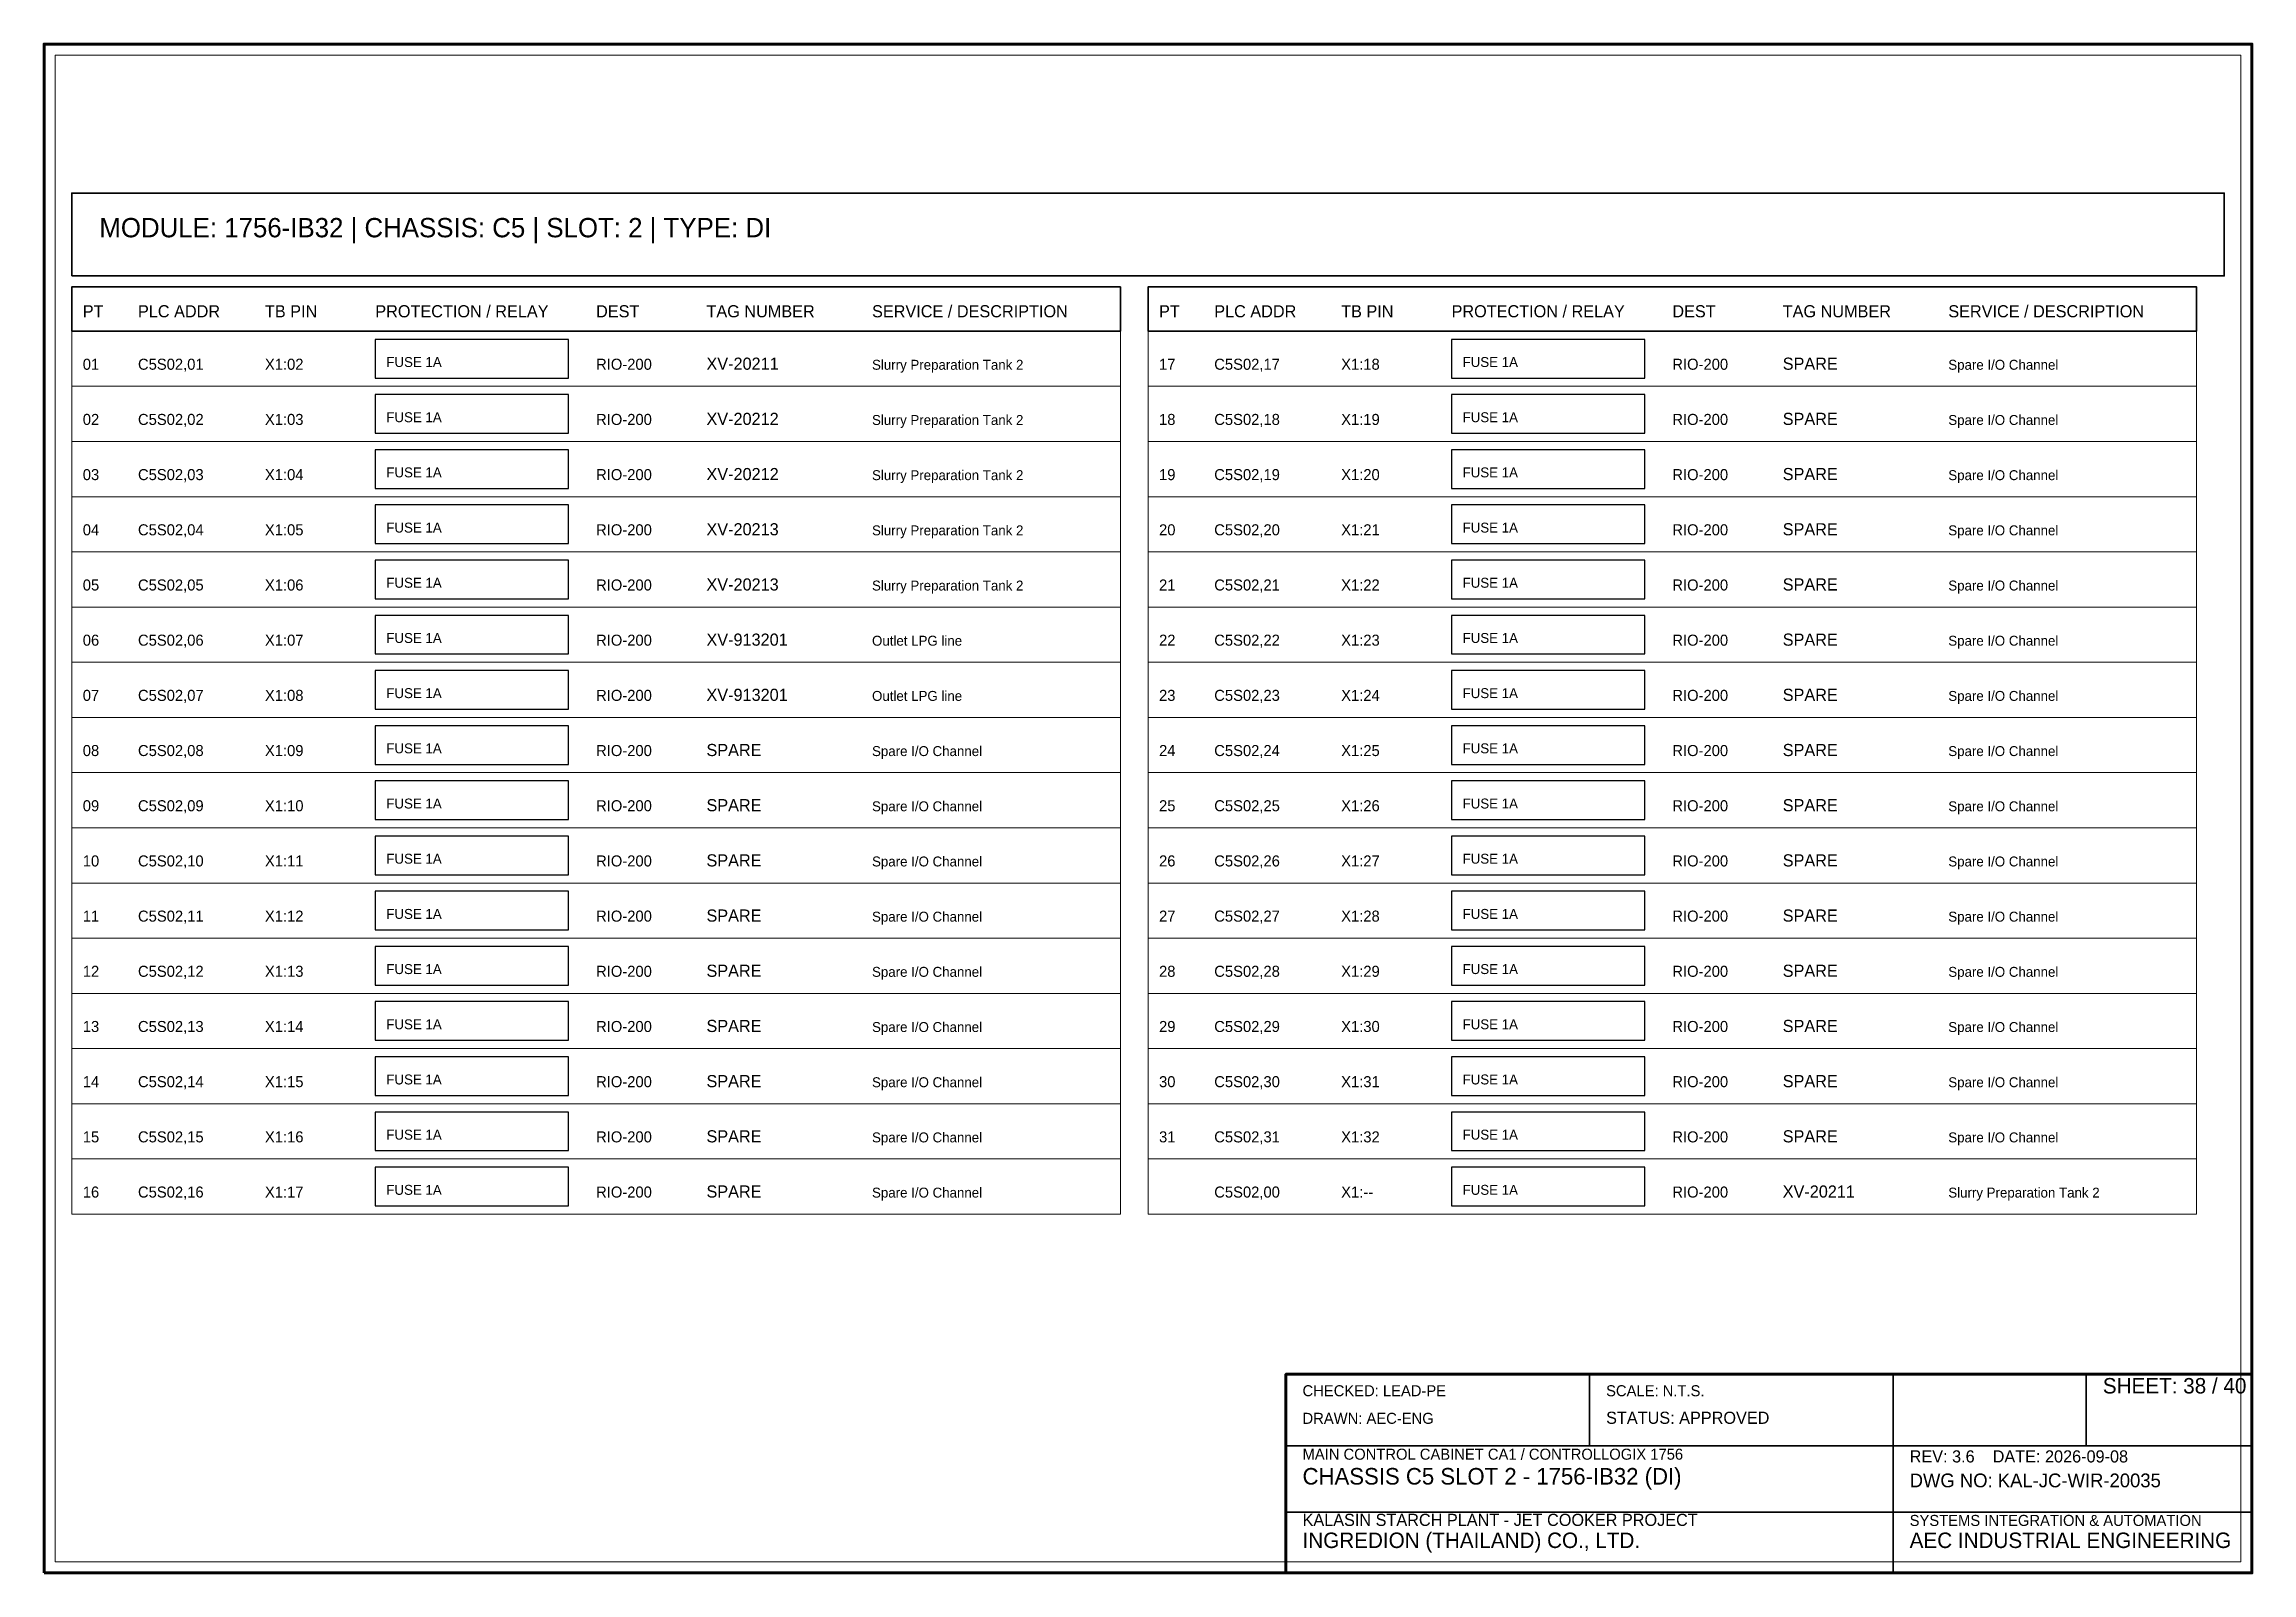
# Model space of a CAD drawing. Header units: millimetres. Extents: x 0 to 2200, y -2240 to 277.
# Drawn here: x 900 to 1300, y -2240 to -1963 of the extents above; entities that cross this region are included whole.
import ezdxf

# ---------------------------------------------------------------- set-up
doc = ezdxf.new("R2010")
doc.units = ezdxf.units.MM
for name, color, linetype, lineweight in [('0_BORDER', 7, 'Continuous', 70), ('0_TITLE_BLOCK', 4, 'Continuous', 35), ('IE-CABLE', 6, 'Continuous', 25), ('IE-EQUIP', 2, 'Continuous', 35), ('IE-WIRE', 1, 'Continuous', 25), ('NOTATIONS', 8, 'Continuous', 18), ('TER', 3, 'Continuous', 35), ('TEXTS', 7, 'Continuous', 25)]:
    doc.layers.add(name, color=color, linetype=linetype, lineweight=lineweight)

msp = doc.modelspace()

# ---------------------------------------------------------------- texts
at = {"layer": '0_TITLE_BLOCK'}
for s, height, p in [('MODULE: 1756-IB32 | CHASSIS: C5 | SLOT: 2 | TYPE: DI', 3.5, (910, -1998)), ('PT', 2.2, (907, -2012.5)), ('PLC ADDR', 2.2, (917, -2012.5)), ('TB PIN', 2.2, (940, -2012.5)), ('PROTECTION / RELAY', 2.2, (960, -2012.5)), ('DEST', 2.2, (1000, -2012.5)), ('TAG NUMBER', 2.2, (1020, -2012.5)), ('SERVICE / DESCRIPTION', 2.2, (1050, -2012.5)), ('PT', 2.2, (1102, -2012.5)), ('PLC ADDR', 2.2, (1112, -2012.5)), ('TB PIN', 2.2, (1135, -2012.5)), ('PROTECTION / RELAY', 2.2, (1155, -2012.5)), ('DEST', 2.2, (1195, -2012.5)), ('TAG NUMBER', 2.2, (1215, -2012.5)), ('SERVICE / DESCRIPTION', 2.2, (1245, -2012.5)), ('SHEET: 38 / 40', 2.8, (1273, -2207.5)), ('STATUS: APPROVED', 2.2, (1183, -2213)), ('CHASSIS C5 SLOT 2 - 1756-IB32 (DI)', 3, (1128, -2224)), ('INGREDION (THAILAND) CO., LTD.', 2.8, (1128, -2235.5)), ('AEC INDUSTRIAL ENGINEERING', 2.8, (1238, -2235.5))]:
    msp.add_text(s, height=height, dxfattribs=at).set_placement(p)
at = {"layer": 'IE-CABLE'}
for p in [(1000, -2022), (1195, -2022), (1000, -2032), (1195, -2032), (1000, -2042), (1195, -2042), (1000, -2052), (1195, -2052), (1000, -2062), (1195, -2062), (1000, -2072), (1195, -2072), (1000, -2082), (1195, -2082), (1000, -2092), (1195, -2092), (1000, -2102), (1195, -2102), (1000, -2112), (1195, -2112), (1000, -2122), (1195, -2122), (1000, -2132), (1195, -2132), (1000, -2142), (1195, -2142), (1000, -2152), (1195, -2152), (1000, -2162), (1195, -2162), (1000, -2172), (1195, -2172)]:
    msp.add_text('RIO-200', height=2, dxfattribs=at).set_placement(p)
at = {"layer": 'IE-WIRE'}
for p in [(962, -2021.5), (1157, -2021.5), (962, -2031.5), (1157, -2031.5), (962, -2041.5), (1157, -2041.5), (962, -2051.5), (1157, -2051.5), (962, -2061.5), (1157, -2061.5), (962, -2071.5), (1157, -2071.5), (962, -2081.5), (1157, -2081.5), (962, -2091.5), (1157, -2091.5), (962, -2101.5), (1157, -2101.5), (962, -2111.5), (1157, -2111.5), (962, -2121.5), (1157, -2121.5), (962, -2131.5), (1157, -2131.5), (962, -2141.5), (1157, -2141.5), (962, -2151.5), (1157, -2151.5), (962, -2161.5), (1157, -2161.5), (962, -2171.5), (1157, -2171.5)]:
    msp.add_text('FUSE 1A', height=1.8, dxfattribs=at).set_placement(p)
at = {"layer": 'TER'}
for s, p in [('X1:02', (940, -2022)), ('X1:18', (1135, -2022)), ('X1:03', (940, -2032)), ('X1:19', (1135, -2032)), ('X1:04', (940, -2042)), ('X1:20', (1135, -2042)), ('X1:05', (940, -2052)), ('X1:21', (1135, -2052)), ('X1:06', (940, -2062)), ('X1:22', (1135, -2062)), ('X1:07', (940, -2072)), ('X1:23', (1135, -2072)), ('X1:08', (940, -2082)), ('X1:24', (1135, -2082)), ('X1:09', (940, -2092)), ('X1:25', (1135, -2092)), ('X1:10', (940, -2102)), ('X1:26', (1135, -2102)), ('X1:11', (940, -2112)), ('X1:27', (1135, -2112)), ('X1:12', (940, -2122)), ('X1:28', (1135, -2122)), ('X1:13', (940, -2132)), ('X1:29', (1135, -2132)), ('X1:14', (940, -2142)), ('X1:30', (1135, -2142)), ('X1:15', (940, -2152)), ('X1:31', (1135, -2152)), ('X1:16', (940, -2162)), ('X1:32', (1135, -2162)), ('X1:17', (940, -2172)), ('X1:--', (1135, -2172))]:
    msp.add_text(s, height=2, dxfattribs=at).set_placement(p)
at = {"layer": 'TEXTS'}
for s, height, p in [('01', 2, (907, -2022)), ('C5S02,01', 2, (917, -2022)), ('XV-20211', 2.2, (1020, -2022)), ('17', 2, (1102, -2022)), ('C5S02,17', 2, (1112, -2022)), ('SPARE', 2.2, (1215, -2022)), ('Slurry Preparation Tank 2', 1.8, (1050, -2022)), ('Spare I/O Channel', 1.8, (1245, -2022)), ('02', 2, (907, -2032)), ('C5S02,02', 2, (917, -2032)), ('XV-20212', 2.2, (1020, -2032)), ('Slurry Preparation Tank 2', 1.8, (1050, -2032)), ('18', 2, (1102, -2032)), ('C5S02,18', 2, (1112, -2032)), ('SPARE', 2.2, (1215, -2032)), ('Spare I/O Channel', 1.8, (1245, -2032)), ('03', 2, (907, -2042)), ('C5S02,03', 2, (917, -2042)), ('XV-20212', 2.2, (1020, -2042)), ('19', 2, (1102, -2042)), ('C5S02,19', 2, (1112, -2042)), ('SPARE', 2.2, (1215, -2042)), ('Slurry Preparation Tank 2', 1.8, (1050, -2042)), ('Spare I/O Channel', 1.8, (1245, -2042)), ('04', 2, (907, -2052)), ('C5S02,04', 2, (917, -2052)), ('XV-20213', 2.2, (1020, -2052)), ('Slurry Preparation Tank 2', 1.8, (1050, -2052)), ('20', 2, (1102, -2052)), ('C5S02,20', 2, (1112, -2052)), ('SPARE', 2.2, (1215, -2052)), ('Spare I/O Channel', 1.8, (1245, -2052)), ('05', 2, (907, -2062)), ('C5S02,05', 2, (917, -2062)), ('XV-20213', 2.2, (1020, -2062)), ('21', 2, (1102, -2062)), ('C5S02,21', 2, (1112, -2062)), ('SPARE', 2.2, (1215, -2062)), ('Slurry Preparation Tank 2', 1.8, (1050, -2062)), ('Spare I/O Channel', 1.8, (1245, -2062)), ('06', 2, (907, -2072)), ('C5S02,06', 2, (917, -2072)), ('XV-913201', 2.2, (1020, -2072)), ('Outlet LPG line', 1.8, (1050, -2072)), ('22', 2, (1102, -2072)), ('C5S02,22', 2, (1112, -2072)), ('SPARE', 2.2, (1215, -2072)), ('Spare I/O Channel', 1.8, (1245, -2072)), ('07', 2, (907, -2082)), ('C5S02,07', 2, (917, -2082)), ('XV-913201', 2.2, (1020, -2082)), ('23', 2, (1102, -2082)), ('C5S02,23', 2, (1112, -2082)), ('SPARE', 2.2, (1215, -2082)), ('Outlet LPG line', 1.8, (1050, -2082)), ('Spare I/O Channel', 1.8, (1245, -2082)), ('08', 2, (907, -2092)), ('C5S02,08', 2, (917, -2092)), ('SPARE', 2.2, (1020, -2092)), ('Spare I/O Channel', 1.8, (1050, -2092)), ('24', 2, (1102, -2092)), ('C5S02,24', 2, (1112, -2092)), ('SPARE', 2.2, (1215, -2092)), ('Spare I/O Channel', 1.8, (1245, -2092)), ('09', 2, (907, -2102)), ('C5S02,09', 2, (917, -2102)), ('SPARE', 2.2, (1020, -2102)), ('25', 2, (1102, -2102)), ('C5S02,25', 2, (1112, -2102)), ('SPARE', 2.2, (1215, -2102)), ('Spare I/O Channel', 1.8, (1050, -2102)), ('Spare I/O Channel', 1.8, (1245, -2102)), ('10', 2, (907, -2112)), ('C5S02,10', 2, (917, -2112)), ('SPARE', 2.2, (1020, -2112)), ('Spare I/O Channel', 1.8, (1050, -2112)), ('26', 2, (1102, -2112)), ('C5S02,26', 2, (1112, -2112)), ('SPARE', 2.2, (1215, -2112)), ('Spare I/O Channel', 1.8, (1245, -2112)), ('11', 2, (907, -2122)), ('C5S02,11', 2, (917, -2122)), ('SPARE', 2.2, (1020, -2122)), ('27', 2, (1102, -2122)), ('C5S02,27', 2, (1112, -2122)), ('SPARE', 2.2, (1215, -2122)), ('Spare I/O Channel', 1.8, (1050, -2122)), ('Spare I/O Channel', 1.8, (1245, -2122)), ('12', 2, (907, -2132)), ('C5S02,12', 2, (917, -2132)), ('SPARE', 2.2, (1020, -2132)), ('Spare I/O Channel', 1.8, (1050, -2132)), ('28', 2, (1102, -2132)), ('C5S02,28', 2, (1112, -2132)), ('SPARE', 2.2, (1215, -2132)), ('Spare I/O Channel', 1.8, (1245, -2132)), ('13', 2, (907, -2142)), ('C5S02,13', 2, (917, -2142)), ('SPARE', 2.2, (1020, -2142)), ('29', 2, (1102, -2142)), ('C5S02,29', 2, (1112, -2142)), ('SPARE', 2.2, (1215, -2142)), ('Spare I/O Channel', 1.8, (1050, -2142)), ('Spare I/O Channel', 1.8, (1245, -2142)), ('14', 2, (907, -2152)), ('C5S02,14', 2, (917, -2152)), ('SPARE', 2.2, (1020, -2152)), ('Spare I/O Channel', 1.8, (1050, -2152)), ('30', 2, (1102, -2152)), ('C5S02,30', 2, (1112, -2152)), ('SPARE', 2.2, (1215, -2152)), ('Spare I/O Channel', 1.8, (1245, -2152)), ('15', 2, (907, -2162)), ('C5S02,15', 2, (917, -2162)), ('SPARE', 2.2, (1020, -2162)), ('31', 2, (1102, -2162)), ('C5S02,31', 2, (1112, -2162)), ('SPARE', 2.2, (1215, -2162)), ('Spare I/O Channel', 1.8, (1050, -2162)), ('Spare I/O Channel', 1.8, (1245, -2162)), ('16', 2, (907, -2172)), ('C5S02,16', 2, (917, -2172)), ('SPARE', 2.2, (1020, -2172)), ('Spare I/O Channel', 1.8, (1050, -2172)), ('C5S02,00', 2, (1112, -2172)), ('XV-20211', 2.2, (1215, -2172)), ('Slurry Preparation Tank 2', 1.8, (1245, -2172)), ('CHECKED: LEAD-PE', 2, (1128, -2208)), ('SCALE: N.T.S.', 2, (1183, -2208)), ('DRAWN: AEC-ENG', 2, (1128, -2213)), ('MAIN CONTROL CABINET CA1 / CONTROLLOGIX 1756', 2, (1128, -2219.5)), ('REV: 3.6    DATE: 2026-09-08', 2.2, (1238, -2220)), ('DWG NO: KAL-JC-WIR-20035', 2.5, (1238, -2224.5)), ('KALASIN STARCH PLANT - JET COOKER PROJECT', 2.2, (1128, -2231.5)), ('SYSTEMS INTEGRATION & AUTOMATION', 2, (1238, -2231.5))]:
    msp.add_text(s, height=height, dxfattribs=at).set_placement(p)

# ---------------------------------------------------------------- linework, layer by layer
at = {"layer": '0_BORDER'}
for points in [[(900, -2240), (1300, -2240), (1300, -1963), (900, -1963)], [(1125, -2240), (1300, -2240), (1300, -2204), (1125, -2204)]]:
    msp.add_lwpolyline(points, close=True, dxfattribs=at)
at = {"layer": '0_TITLE_BLOCK'}
for p, q in [((1180, -2217), (1180, -2204)), ((1235, -2217), (1235, -2204)), ((1270, -2217), (1270, -2204)), ((1125, -2217), (1300, -2217)), ((1235, -2240), (1235, -2217)), ((1125, -2229), (1300, -2229))]:
    msp.add_line(p, q, dxfattribs=at)
for points in [[(905, -2015), (1095, -2015), (1095, -2007), (905, -2007)], [(1100, -2015), (1290, -2015), (1290, -2007), (1100, -2007)]]:
    msp.add_lwpolyline(points, close=True, dxfattribs=at)
at = {"layer": 'IE-EQUIP'}
msp.add_lwpolyline([(905, -2005), (1295, -2005), (1295, -1990), (905, -1990)], close=True, dxfattribs=at)
at = {"layer": 'IE-WIRE'}
for points in [[(960, -2023.5), (995, -2023.5), (995, -2016.5), (960, -2016.5)], [(1155, -2023.5), (1190, -2023.5), (1190, -2016.5), (1155, -2016.5)], [(960, -2033.5), (995, -2033.5), (995, -2026.5), (960, -2026.5)], [(1155, -2033.5), (1190, -2033.5), (1190, -2026.5), (1155, -2026.5)], [(960, -2043.5), (995, -2043.5), (995, -2036.5), (960, -2036.5)], [(1155, -2043.5), (1190, -2043.5), (1190, -2036.5), (1155, -2036.5)], [(960, -2053.5), (995, -2053.5), (995, -2046.5), (960, -2046.5)], [(1155, -2053.5), (1190, -2053.5), (1190, -2046.5), (1155, -2046.5)], [(960, -2063.5), (995, -2063.5), (995, -2056.5), (960, -2056.5)], [(1155, -2063.5), (1190, -2063.5), (1190, -2056.5), (1155, -2056.5)], [(960, -2073.5), (995, -2073.5), (995, -2066.5), (960, -2066.5)], [(1155, -2073.5), (1190, -2073.5), (1190, -2066.5), (1155, -2066.5)], [(960, -2083.5), (995, -2083.5), (995, -2076.5), (960, -2076.5)], [(1155, -2083.5), (1190, -2083.5), (1190, -2076.5), (1155, -2076.5)], [(960, -2093.5), (995, -2093.5), (995, -2086.5), (960, -2086.5)], [(1155, -2093.5), (1190, -2093.5), (1190, -2086.5), (1155, -2086.5)], [(960, -2103.5), (995, -2103.5), (995, -2096.5), (960, -2096.5)], [(1155, -2103.5), (1190, -2103.5), (1190, -2096.5), (1155, -2096.5)], [(960, -2113.5), (995, -2113.5), (995, -2106.5), (960, -2106.5)], [(1155, -2113.5), (1190, -2113.5), (1190, -2106.5), (1155, -2106.5)], [(960, -2123.5), (995, -2123.5), (995, -2116.5), (960, -2116.5)], [(1155, -2123.5), (1190, -2123.5), (1190, -2116.5), (1155, -2116.5)], [(960, -2133.5), (995, -2133.5), (995, -2126.5), (960, -2126.5)], [(1155, -2133.5), (1190, -2133.5), (1190, -2126.5), (1155, -2126.5)], [(960, -2143.5), (995, -2143.5), (995, -2136.5), (960, -2136.5)], [(1155, -2143.5), (1190, -2143.5), (1190, -2136.5), (1155, -2136.5)], [(960, -2153.5), (995, -2153.5), (995, -2146.5), (960, -2146.5)], [(1155, -2153.5), (1190, -2153.5), (1190, -2146.5), (1155, -2146.5)], [(960, -2163.5), (995, -2163.5), (995, -2156.5), (960, -2156.5)], [(1155, -2163.5), (1190, -2163.5), (1190, -2156.5), (1155, -2156.5)], [(960, -2173.5), (995, -2173.5), (995, -2166.5), (960, -2166.5)], [(1155, -2173.5), (1190, -2173.5), (1190, -2166.5), (1155, -2166.5)]]:
    msp.add_lwpolyline(points, close=True, dxfattribs=at)
at = {"layer": 'NOTATIONS'}
for points in [[(902, -2238), (1298, -2238), (1298, -1965), (902, -1965)], [(905, -2025), (1095, -2025), (1095, -2015), (905, -2015)], [(1100, -2025), (1290, -2025), (1290, -2015), (1100, -2015)], [(905, -2035), (1095, -2035), (1095, -2025), (905, -2025)], [(1100, -2035), (1290, -2035), (1290, -2025), (1100, -2025)], [(905, -2045), (1095, -2045), (1095, -2035), (905, -2035)], [(1100, -2045), (1290, -2045), (1290, -2035), (1100, -2035)], [(905, -2055), (1095, -2055), (1095, -2045), (905, -2045)], [(1100, -2055), (1290, -2055), (1290, -2045), (1100, -2045)], [(905, -2065), (1095, -2065), (1095, -2055), (905, -2055)], [(1100, -2065), (1290, -2065), (1290, -2055), (1100, -2055)], [(905, -2075), (1095, -2075), (1095, -2065), (905, -2065)], [(1100, -2075), (1290, -2075), (1290, -2065), (1100, -2065)], [(905, -2085), (1095, -2085), (1095, -2075), (905, -2075)], [(1100, -2085), (1290, -2085), (1290, -2075), (1100, -2075)], [(905, -2095), (1095, -2095), (1095, -2085), (905, -2085)], [(1100, -2095), (1290, -2095), (1290, -2085), (1100, -2085)], [(905, -2105), (1095, -2105), (1095, -2095), (905, -2095)], [(1100, -2105), (1290, -2105), (1290, -2095), (1100, -2095)], [(905, -2115), (1095, -2115), (1095, -2105), (905, -2105)], [(1100, -2115), (1290, -2115), (1290, -2105), (1100, -2105)], [(905, -2125), (1095, -2125), (1095, -2115), (905, -2115)], [(1100, -2125), (1290, -2125), (1290, -2115), (1100, -2115)], [(905, -2135), (1095, -2135), (1095, -2125), (905, -2125)], [(1100, -2135), (1290, -2135), (1290, -2125), (1100, -2125)], [(905, -2145), (1095, -2145), (1095, -2135), (905, -2135)], [(1100, -2145), (1290, -2145), (1290, -2135), (1100, -2135)], [(905, -2155), (1095, -2155), (1095, -2145), (905, -2145)], [(1100, -2155), (1290, -2155), (1290, -2145), (1100, -2145)], [(905, -2165), (1095, -2165), (1095, -2155), (905, -2155)], [(1100, -2165), (1290, -2165), (1290, -2155), (1100, -2155)], [(905, -2175), (1095, -2175), (1095, -2165), (905, -2165)], [(1100, -2175), (1290, -2175), (1290, -2165), (1100, -2165)]]:
    msp.add_lwpolyline(points, close=True, dxfattribs=at)

msp.set_redraw_order([(e.dxf.handle, doc.entitydb.next_handle()) for e in msp.query("TEXT MTEXT ATTDEF DIMENSION ARC_DIMENSION")])  # texts and dimensions are drawn at this point

doc.saveas('drawing.dxf')
